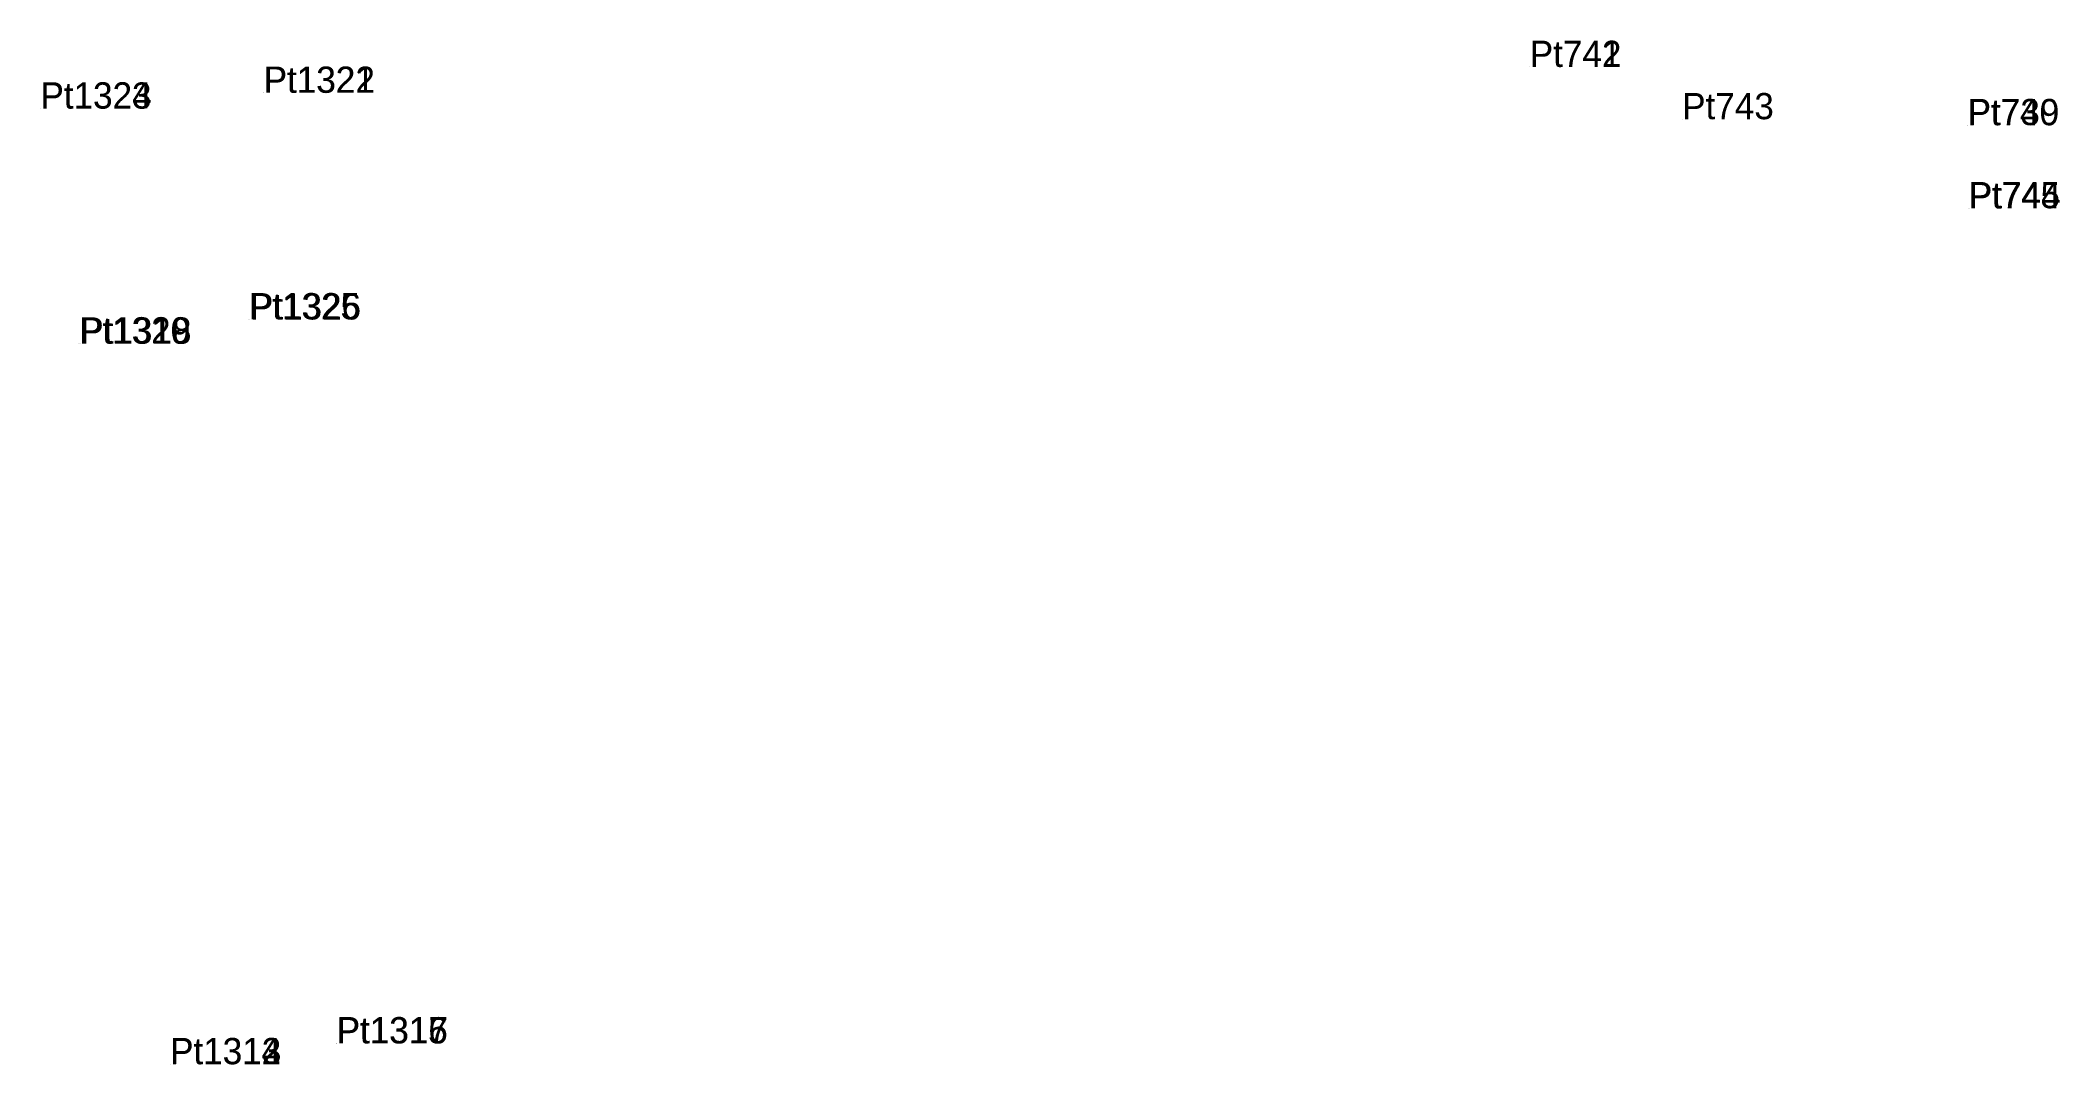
# Model space of a CAD drawing. Extents: x 0 to 552383, y 0 to 1852419.
# Drawn here: x 550753.8 to 550823.1, y 1838383.3 to 1838418.4 of the extents above; entities that cross this region are included whole.
import ezdxf

# ---------------------------------------------------------------- set-up
doc = ezdxf.new("R2010")
doc.units = 0
doc.layers.add('Level 12', color=7, linetype='Continuous')
doc.layers.add('Level 7', color=7, linetype='Continuous')

msp = doc.modelspace()

# ---------------------------------------------------------------- texts
at = {"layer": 'Level 12'}
for s, p in [('Pt741', (550804.896, 1838417.521)), ('Pt742', (550804.899, 1838417.518)), ('Pt1321', (550761.434, 1838416.631)), ('Pt1322', (550761.445, 1838416.631)), ('Pt1323', (550753.776, 1838416.087)), ('Pt1324', (550753.782, 1838416.093)), ('Pt743', (550810.13, 1838415.724)), ('Pt740', (550819.919, 1838415.516)), ('Pt739', (550819.931, 1838415.521)), ('Pt745', (550819.954, 1838412.668)), ('Pt744', (550819.975, 1838412.659)), ('Pt1325', (550760.931, 1838408.855)), ('Pt1326', (550760.97, 1838408.847)), ('Pt1320', (550755.101, 1838408.026)), ('Pt1319', (550755.111, 1838408.017)), ('Pt1318', (550755.147, 1838408.017)), ('Pt1315', (550763.938, 1838383.991)), ('Pt1316', (550763.947, 1838383.991)), ('Pt1317', (550763.952, 1838383.995)), ('Pt1314', (550758.225, 1838383.279)), ('Pt1312', (550758.225, 1838383.275)), ('Pt1313', (550758.232, 1838383.28))]:
    msp.add_text(s, height=0.9, dxfattribs=at).set_placement(p)

# ---------------------------------------------------------------- linework, layer by layer
at = {"layer": 'Level 7'}
for p, q in [((550804.896, 1838417.521), (550804.896, 1838417.521)), ((550804.899, 1838417.518), (550804.899, 1838417.518)), ((550761.434, 1838416.631), (550761.434, 1838416.631)), ((550761.445, 1838416.631), (550761.445, 1838416.631)), ((550753.776, 1838416.087), (550753.776, 1838416.087)), ((550753.782, 1838416.093), (550753.782, 1838416.093)), ((550810.13, 1838415.724), (550810.13, 1838415.724)), ((550819.919, 1838415.516), (550819.919, 1838415.516)), ((550819.931, 1838415.521), (550819.931, 1838415.521)), ((550819.954, 1838412.668), (550819.954, 1838412.668)), ((550819.975, 1838412.659), (550819.975, 1838412.659)), ((550760.931, 1838408.855), (550760.931, 1838408.855)), ((550760.97, 1838408.847), (550760.97, 1838408.847)), ((550755.101, 1838408.026), (550755.101, 1838408.026)), ((550755.111, 1838408.017), (550755.111, 1838408.017)), ((550755.147, 1838408.017), (550755.147, 1838408.017)), ((550763.938, 1838383.991), (550763.938, 1838383.991)), ((550763.947, 1838383.991), (550763.947, 1838383.991)), ((550763.952, 1838383.995), (550763.952, 1838383.995)), ((550758.225, 1838383.279), (550758.225, 1838383.279)), ((550758.225, 1838383.275), (550758.225, 1838383.275)), ((550758.232, 1838383.28), (550758.232, 1838383.28))]:
    msp.add_line(p, q, dxfattribs=at)

msp.set_redraw_order([(e.dxf.handle, doc.entitydb.next_handle()) for e in msp.query("TEXT MTEXT ATTDEF DIMENSION ARC_DIMENSION")])  # texts and dimensions are drawn at this point

doc.saveas('drawing.dxf')
